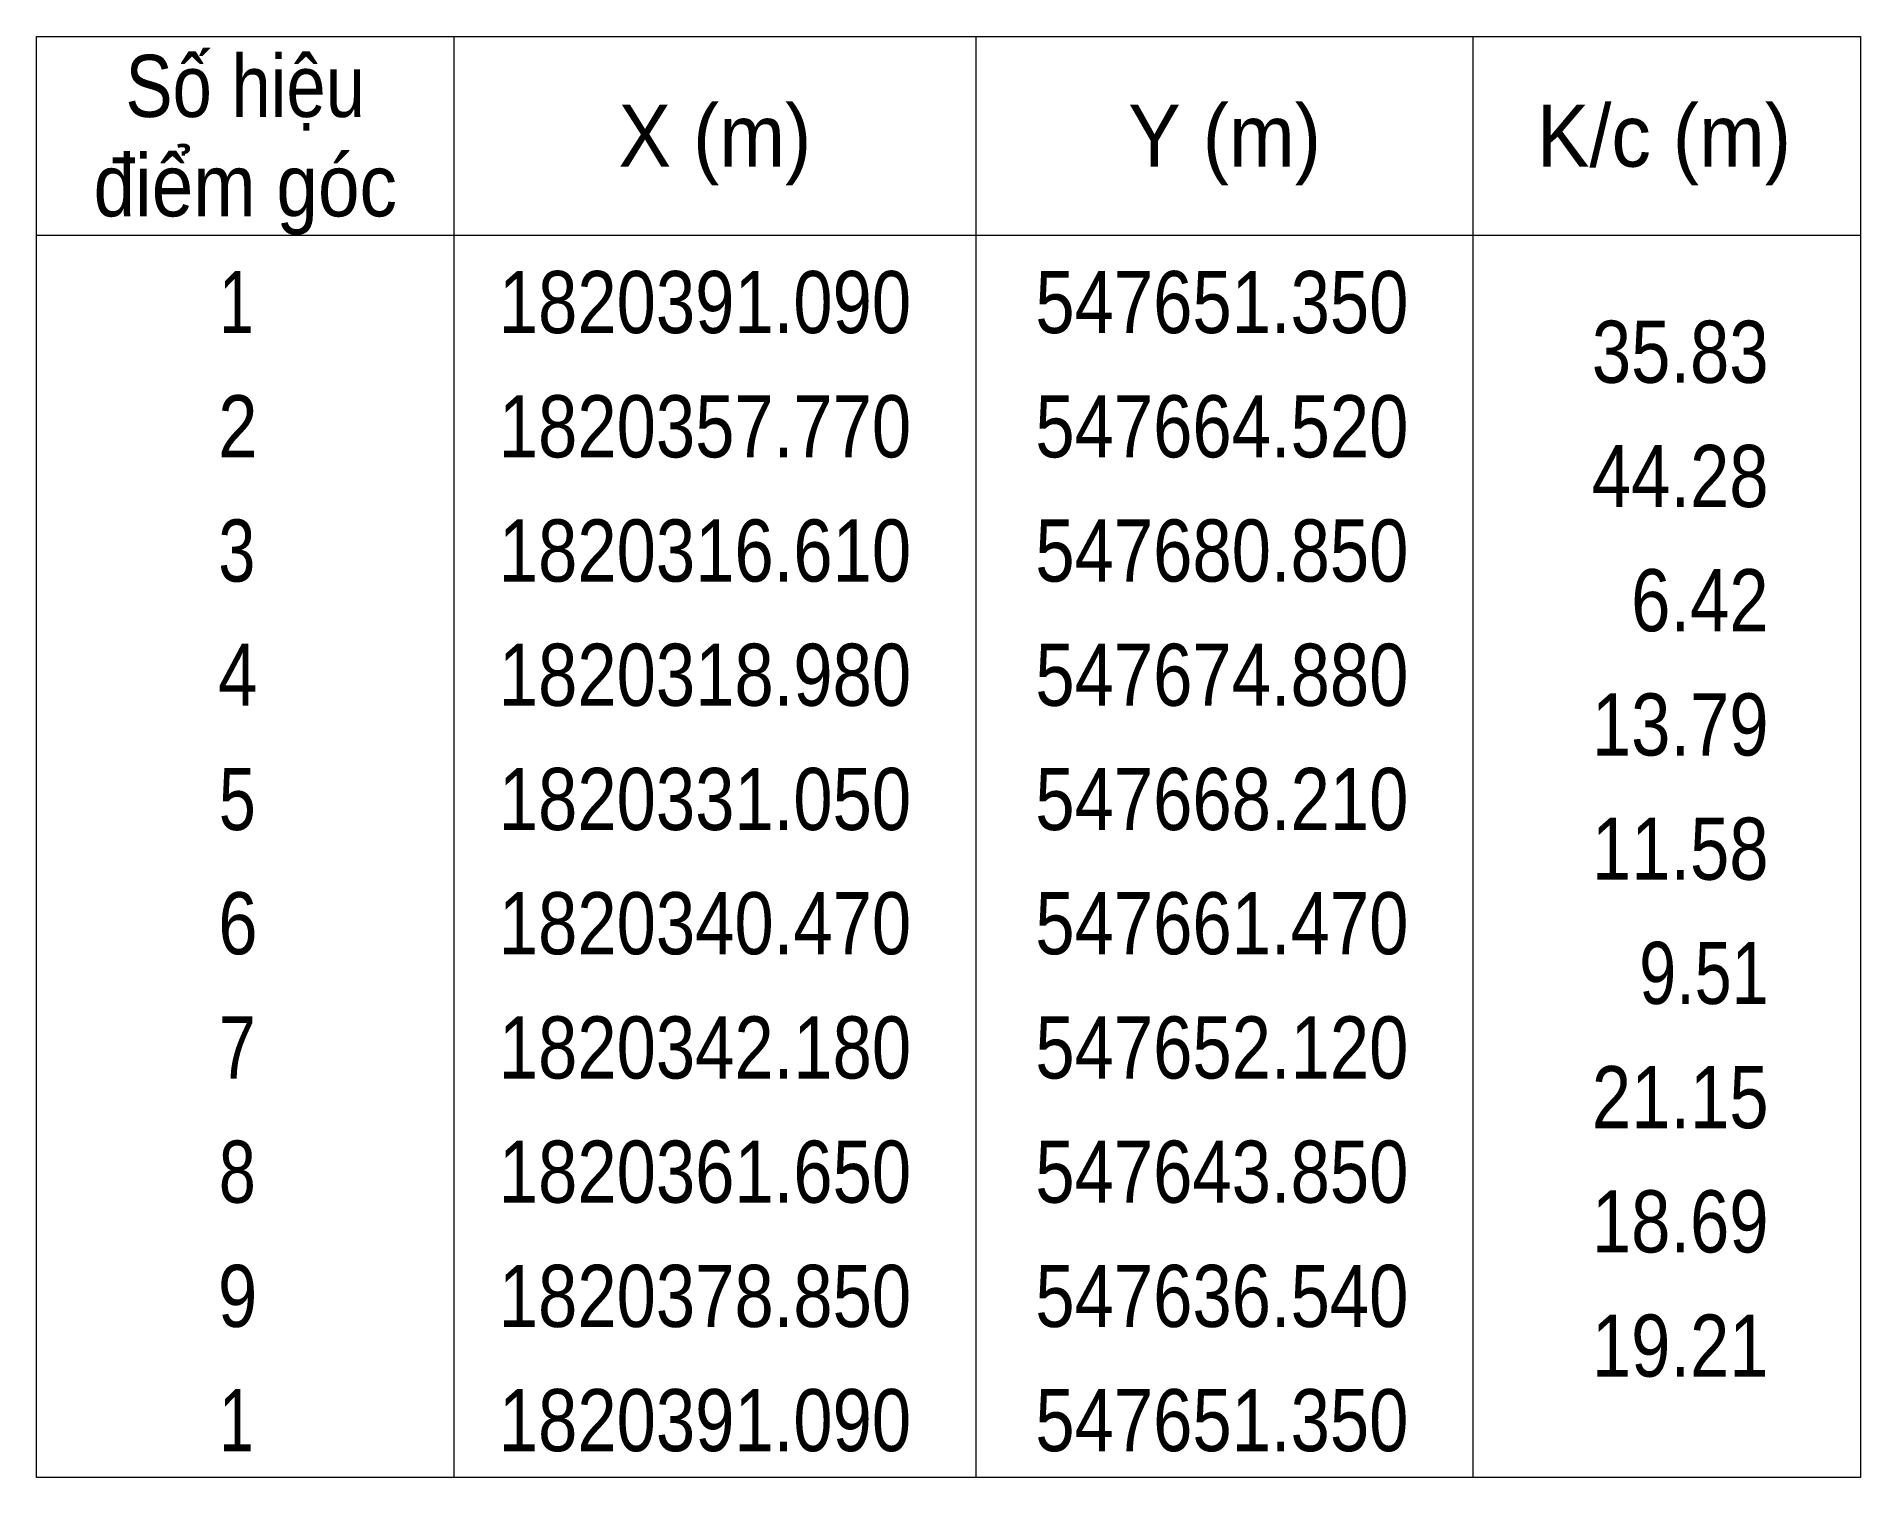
# Model space of a CAD drawing. Header units: metres. Extents: x 547342 to 547832, y 1820258 to 1820495.
# Drawn here: x 547795.07 to 547831.77, y 1820345.13 to 1820374.13 of the extents above; entities that cross this region are included whole.
import ezdxf
from ezdxf.enums import TextEntityAlignment as Align

# ---------------------------------------------------------------- set-up
doc = ezdxf.new("R2010")
doc.units = ezdxf.units.M
doc.header["$LTSCALE"] = 0.5
doc.layers.add('63', color=7, linetype='Continuous', lineweight=13)

msp = doc.modelspace()

# ---------------------------------------------------------------- texts
at = {"layer": '63'}
for s, width, p in [('Số hiệu', 0.85, (547799.27, 1820372.51)), ('X (m)', 0.95, (547808.72, 1820371.51)), ('Y (m)', 0.95, (547818.975, 1820371.51)), ('K/c (m)', 0.95, (547827.815, 1820371.51)), ('điểm góc', 0.9, (547799.27, 1820370.51)), (' 1', 0.75, (547798.92, 1820368.16)), ('1820391.090', 0.85, (547808.52, 1820368.16)), ('547651.350', 0.85, (547818.92, 1820368.16)), (' 2', 0.85, (547798.925, 1820365.66)), ('1820357.770', 0.85, (547808.52, 1820365.66)), ('547664.520', 0.85, (547818.92, 1820365.66)), (' 3', 0.8, (547798.915, 1820363.16)), ('1820316.610', 0.85, (547808.52, 1820363.16)), ('547680.850', 0.85, (547818.92, 1820363.16)), (' 4', 0.85, (547798.92, 1820360.66)), ('1820318.980', 0.85, (547808.52, 1820360.66)), ('547674.880', 0.85, (547818.92, 1820360.66)), (' 5', 0.8, (547798.925, 1820358.16)), ('1820331.050', 0.85, (547808.52, 1820358.16)), ('547668.210', 0.85, (547818.92, 1820358.16)), (' 6', 0.85, (547798.925, 1820355.66)), ('1820340.470', 0.85, (547808.52, 1820355.66)), ('547661.470', 0.85, (547818.92, 1820355.66)), (' 7', 0.8, (547798.925, 1820353.16)), ('1820342.180', 0.85, (547808.52, 1820353.16)), ('547652.120', 0.85, (547818.92, 1820353.16)), (' 8', 0.8, (547798.925, 1820350.66)), ('1820361.650', 0.85, (547808.52, 1820350.66)), ('547643.850', 0.85, (547818.92, 1820350.66)), (' 9', 0.85, (547798.92, 1820348.16)), ('1820378.850', 0.85, (547808.52, 1820348.16)), ('547636.540', 0.85, (547818.92, 1820348.16)), (' 1', 0.75, (547798.92, 1820345.66)), ('1820391.090', 0.85, (547808.52, 1820345.66)), ('547651.350', 0.85, (547818.92, 1820345.66))]:
    msp.add_text(s, height=1.25, dxfattribs=dict(at, width=width)).set_placement(p, align=Align.CENTER)
for s, width, p in [('35.83', 0.85, (547829.92, 1820367.16)), ('44.28', 0.85, (547829.92, 1820364.66)), ('6.42', 0.85, (547829.92, 1820362.16)), ('13.79', 0.85, (547829.92, 1820359.66)), ('11.58', 0.85, (547829.92, 1820357.16)), ('9.51', 0.8, (547829.92, 1820354.66)), ('21.15', 0.85, (547829.92, 1820352.16)), ('18.69', 0.85, (547829.92, 1820349.66)), ('19.21', 0.85, (547829.92, 1820347.16))]:
    msp.add_text(s, height=1.25, dxfattribs=dict(at, width=width)).set_placement(p, align=Align.RIGHT)

# ---------------------------------------------------------------- linework, layer by layer
at = {"layer": '63'}
for p, q in [((547803.47, 1820374.13), (547803.47, 1820345.13)), ((547813.97, 1820374.13), (547813.97, 1820345.13)), ((547823.97, 1820374.13), (547823.97, 1820345.13)), ((547795.07, 1820370.13), (547831.77, 1820370.13))]:
    msp.add_line(p, q, dxfattribs=at)
msp.add_lwpolyline([(547795.07, 1820374.13), (547831.77, 1820374.13), (547831.77, 1820345.13), (547795.07, 1820345.13)], close=True, dxfattribs=at)

msp.set_redraw_order([(e.dxf.handle, doc.entitydb.next_handle()) for e in msp.query("TEXT MTEXT ATTDEF DIMENSION ARC_DIMENSION")])  # texts and dimensions are drawn at this point

doc.saveas('drawing.dxf')
